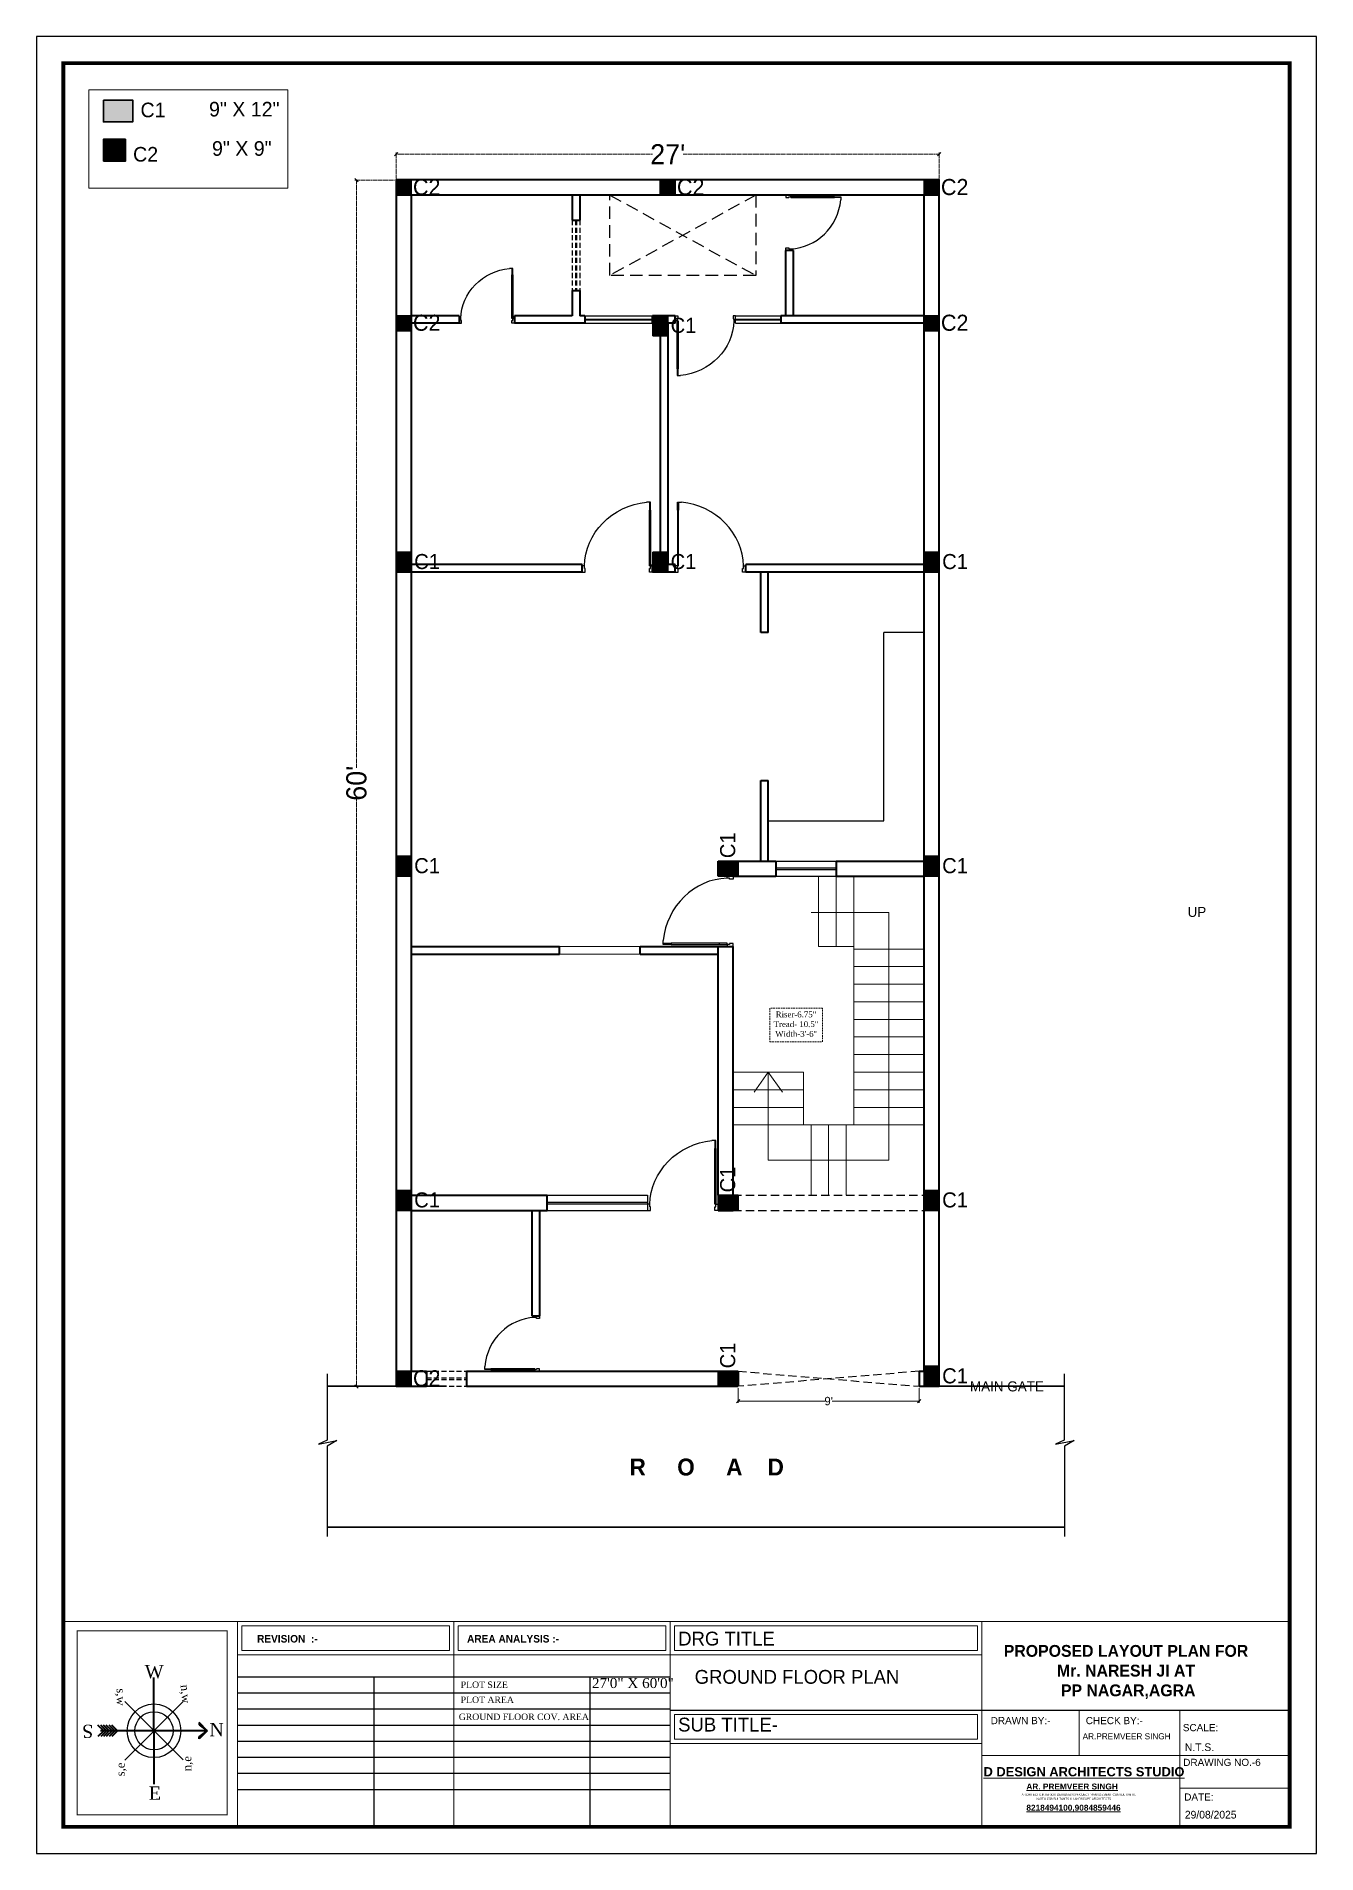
# Model space of a CAD drawing. Header units: millimetres. Extents: x -6808 to 215771, y -89660 to -16303.
# Drawn here: x 99423 to 100187, y -53535 to -52451 of the extents above; entities that cross this region are included whole.
import ezdxf

# ---------------------------------------------------------------- set-up
doc = ezdxf.new("R2010")
doc.units = ezdxf.units.MM
doc.header["$PDMODE"] = 35
doc.linetypes.add('ACAD_ISO10W100', pattern=[18, 12, -3, 0, -3])
doc.linetypes.add('DASHED', pattern=[0.75, 0.5, -0.25])
doc.layers.get('0').update_dxf_attribs({"color": 8})
for name, color, linetype, lineweight in [('col.center', 5, 'ACAD_ISO10W100', 15), ('column', 5, 'Continuous', 30), ('dim2', 6, 'Continuous', 20), ('FORMAT LAAYER', 250, 'Continuous', 13), ('Projection', 190, 'DASHED', 25), ('STAIR', 252, 'Continuous', 15), ('text', 7, 'Continuous', 25), ('wall', 7, 'Continuous', 35)]:
    doc.layers.add(name, color=color, linetype=linetype, lineweight=lineweight)
for name, color, linetype in [('FORMAT', 7, 'Continuous'), ('NET 01', 8, 'Continuous'), ('WIN', 5, 'Continuous')]:
    doc.layers.add(name, color=color, linetype=linetype)
doc.styles.add('cdim', font='arial.ttf')
doc.styles.add('HYPERMARTBORA0$0$SANSSERIFBOLD', font='sasb____.pfb', dxfattribs={"height": 0.2})
doc.styles.add('SAJ', font='eurr____.ttf')
doc.styles.get("Standard").update_dxf_attribs({"font": 'times.ttf'})
doc.styles.add('working', font='swissl.ttf')
doc.dimstyles.new('SAJ', dxfattribs={"dimtxt": 5, "dimasz": 2, "dimexe": 1, "dimexo": 1, "dimgap": 0.09375, "dimtad": 0, "dimdec": 1, "dimzin": 0, "dimdsep": 46, "dimlunit": 4, "dimtxsty": 'SAJ', "dimblk": 'OBLIQUE', "dimcen": 0.125, "dimdle": 0.375, "dimadec": 0, "dimazin": 0, "dimtfac": 1, "dimtdec": 1, "dimtofl": 0, "dimtmove": 0, "dimatfit": 3, "dimldrblk": 'OBLIQUE', "dimfxl": 1, "dimtolj": 1, "dimtzin": 0, "dimlwd": 5, "dimlwe": 5, "dimarcsym": 1})

msp = doc.modelspace()

# ---------------------------------------------------------------- texts
for s, height, rotation, p in [('W', 7.912, 0.070059, (99487.493, -53430.595)), ('s,w', 4.999, 270.070059, (99470.749, -53436.639)), ('n,w', 4.999, 275.294842, (99508.826, -53434.654)), ('S', 7.912, 180.070059, (99456.728, -53458.336)), ('s,e', 4.999, 90.070059, (99475.479, -53489.12)), ('n,e', 4.999, 90.070059, (99515.252, -53486.068)), ('E', 7.912, 0.070059, (99489.879, -53503.106))]:
    msp.add_text(s, height=height, rotation=rotation).set_placement(p)
at = {"layer": 'col.center', "linetype": 'ByBlock', "char_height": 9, "width": 293.6941, "attachment_point": 1, "style": 'SAJ'}
for insert in [(99801.224, -52618.599), (99648.224, -52759.599), (99801.224, -52759.599), (99963.224, -52759.599), (99648.224, -52941.099), (99963.224, -52941.099), (99648.224, -53140.599), (99963.224, -53140.599), (99963.224, -53245.599)]:
    msp.add_mtext('\\A1;{\\fCentury Gothic|b0|i0|c0|p34;C1}', dxfattribs=dict(at, insert=insert))
at = {"layer": 'col.center', "linetype": 'ByBlock', "char_height": 9, "width": 293.6941, "attachment_point": 1, "rotation": 90, "style": 'SAJ'}
for insert in [(99830.726, -52941.136), (99830.726, -53140.636), (99830.726, -53245.636)]:
    msp.add_mtext('\\A1;{\\fCentury Gothic|b0|i0|c0|p34;C1}', dxfattribs=dict(at, insert=insert))
at = {"layer": 'column', "linetype": 'ByBlock', "char_height": 8.73269, "attachment_point": 1, "style": 'SAJ'}
for s, insert, width in [('\\A1;{\\fCentury Gothic|b0|i0|c0|p34;C1}', (99484.935, -52490.209), 641.18496), ('\\A1;{\\fCentury Gothic|b0|i0|c0|p34;C2}', (99480.516, -52516.663), 427.45664)]:
    msp.add_mtext(s, dxfattribs=dict(at, insert=insert, width=width))
at = {"layer": 'column', "char_height": 8.73269, "width": 335.40053, "attachment_point": 5, "style": 'cdim'}
for s, insert in [('\\A1;{\\fCentury Gothic|b0|i0|c0|p34;9" X 12"}', (99546.847, -52494.165)), ('\\A1;{\\fCentury Gothic|b0|i0|c0|p34;9" X 9"}', (99545.37, -52517.617))]:
    msp.add_mtext(s, dxfattribs=dict(at, insert=insert))
at = {"layer": 'FORMAT', "lineweight": 13, "style": 'working'}
for s, height, p in [('DRAWN BY:-', 4.2576, (99992.167, -53458.001)), (' CHECK BY:-', 4.25764, (100047.25, -53458.001)), ('SCALE:', 4.2576, (100106.802, -53462.188)), ('DRAWING NO.-6', 4.25764, (100107.028, -53482.925)), ('DATE:', 4.2576, (100107.627, -53503.608))]:
    msp.add_text(s, height=height, dxfattribs=at).set_placement(p)
at = {"layer": 'FORMAT', "style": 'cdim'}
for s, insert, char_height, width, attachment_point in [('\\A1;{\\fCentury Gothic|b1|i0|c0|p34;REVISION  :-}', (99554.484, -53404.779), 4.50194, 99.40447, 1), ('\\A1;{\\fCentury Gothic|b1|i0|c0|p34;AREA ANALYSIS :-}', (99679.773, -53404.779), 4.50194, 99.40447, 1), ('\\A1;{\\fDilleniaUPC|b1|i0|c0|p18;PROPOSED LAYOUT PLAN FOR \\PMr. NARESH JI AT \\P PP NAGAR,AGRA}', (100072.912, -53426.837), 7.06187, 177.40877, 5)]:
    msp.add_mtext(s, dxfattribs=dict(at, insert=insert, char_height=char_height, width=width, attachment_point=attachment_point))
at = {"layer": 'FORMAT', "ltscale": 2, "attachment_point": 1, "style": 'SAJ'}
for s, insert, char_height, width in [('\\A1;{\\fCentury Gothic|b0|i0|c0|p34;DRG TITLE}', (99805.717, -53402.798), 8.25836, 191.48142), ('\\A1;{\\fCentury Gothic|b0|i0|c0|p34;GROUND FLOOR PLAN}', (99815.562, -53425.648), 8.25836, 191.48142), ('\\A1;{\\fCentury Gothic|b0|i0|c0|p34;SUB TITLE-}', (99805.714, -53454.126), 8.25836, 191.48142), ('\\A1;{\\fShonar Bangla|b0|i0|c0|p34;AR.PREMVEER SINGH}', (100047.028, -53463.405), 3.65867, 186.55052), ('\\A1;{\\fShonar Bangla|b0|i0|c0|p34;N.T.S.}', (100108.014, -53469.442), 4.60846, 119.67589), ('\\A1;{\\fShonar Bangla|b0|i0|c0|p34;29/08/2025}', (100108.014, -53509.708), 4.60846, 119.67589)]:
    msp.add_mtext(s, dxfattribs=dict(at, insert=insert, char_height=char_height, width=width))
at = {"layer": 'FORMAT', "lineweight": 13, "attachment_point": 1, "style": 'working'}
for s, insert, char_height, width in [('\\A1;{\\fBook Antiqua|b0|i0|c0|p18;PLOT SIZE}', (99675.974, -53432.54), 3.84038, 99.40447), ('\\A1;{\\fBook Antiqua|b0|i0|c0|p18;27\'0" X 60\'0"}', (99754.265, -53430.462), 5.98638, 154.95147), ('\\A1;{\\fBook Antiqua|b0|i0|c0|p18;PLOT AREA}', (99675.974, -53441.523), 3.84038, 99.40447), ('\\A1;{\\fBook Antiqua|b0|i0|c0|p18;GROUND FLOOR COV. AREA}', (99674.812, -53451.696), 3.84038, 99.40447)]:
    msp.add_mtext(s, dxfattribs=dict(at, insert=insert, char_height=char_height, width=width))
at = {"layer": 'FORMAT LAAYER', "color": 0, "lineweight": 13}
for s, height, style, p in [('%%UD DESIGN ARCHITECTS STUDIO', 5.4966, 'HYPERMARTBORA0$0$SANSSERIFBOLD', (99987.898, -53489.131)), ('%%UAR. PREMVEER SINGH', 3.53004, 'HYPERMARTBORA0$0$SANSSERIFBOLD', (100013.471, -53496.974)), ('ARCHITECTS,INTERIOR DESIGNERS,PROJECT MANAGEMENT CONSULTANTS,', 1.28401, 'working', (100010.63, -53500.702)), ('VASTU CONSULTANTS & LANDSCAPE ARCHITECTS', 1.28401, 'working', (100019.126, -53503.154)), ('%%U8218494100,9084859446', 3.53004, 'HYPERMARTBORA0$0$SANSSERIFBOLD', (100013.471, -53509.646))]:
    msp.add_text(s, height=height, dxfattribs=dict(at, style=style)).set_placement(p)
at = {"layer": 'FORMAT LAAYER', "linetype": 'ByBlock', "insert": (99807.753, -53299.486), "char_height": 10.08, "width": 351.4658, "attachment_point": 2, "style": 'SAJ'}
msp.add_mtext('\\A1;{\\fCentury Gothic|b1|i0|c0|p34;        R     O     A    D }', dxfattribs=at)
at = {"layer": 'Projection', "color": 1}
msp.add_text('N', height=7.912, rotation=0.070059, dxfattribs=at).set_placement((99526.012, -53465.193))
at = {"layer": 'text', "ltscale": 2, "char_height": 6, "width": 244.74508, "attachment_point": 3, "style": 'SAJ'}
for s, insert in [('\\A1;{\\fCentury Gothic|b0|i0|c0|p34;UP}', (100120.775, -52970.209)), ('\\A1;{\\fCentury Gothic|b0|i0|c0|p34;MAIN GATE}', (100023.938, -53253.396))]:
    msp.add_mtext(s, dxfattribs=dict(at, insert=insert))
at = {"layer": 'text', "insert": (99876.017, -53032.642, 36.89), "char_height": 3.4848, "width": 93.0465, "attachment_point": 2}
msp.add_mtext('\\A1;Riser-6.75"\\PTread- 10.5"\\PWidth-3\'-6\'\' ', dxfattribs=at)

# ---------------------------------------------------------------- blocks, each defined once
blk = doc.blocks.new('QEWFWE')
at = {"layer": 'NET 01'}
for p, q in [((238503.45, 15011.85), (238503.45, 15015.77)), ((238503.45, 15015.77), (238505.41, 15015.77)), ((238503.98, 15015.77), (238503.98, 15011.85)), ((238503.98, 15011.85), (238503.45, 15011.85)), ((238503.45, 15011.85), (238503.45, 14988.32)), ((238503.98, 14988.32), (238503.98, 15011.85)), ((238503.45, 14988.32), (238503.45, 14984.4)), ((238503.98, 14988.32), (238503.45, 14988.32)), ((238503.98, 14984.4), (238503.98, 14988.32)), ((238503.45, 14984.4), (238503.98, 14984.4))]:
    blk.add_line(p, q, dxfattribs=at)
for points in [[(238503.45, 14984.4), (238502.4, 14984.4), (238502.4, 14981.4), (238503.9, 14981.4), (238503.9, 14982.9), (238503.9, 14983.2), (238503.45, 14983.2)], [(238536.02, 14984.4), (238537.07, 14984.4), (238537.07, 14981.4), (238535.57, 14981.4), (238535.57, 14982.9), (238535.57, 14983.2), (238536.02, 14983.2)]]:
    blk.add_lwpolyline(points, close=True, dxfattribs=at)
blk.add_ellipse((238504.18, 14985.62), major_axis=(-29.27, 13.54), ratio=0.925766, start_param=-2.718612, end_param=-1.204625, dxfattribs=at)
blk = doc.blocks.new('_Oblique')
at = {"color": 0, "linetype": 'ByBlock', "lineweight": -2}
blk.add_line((-0.5, -0.5), (0.5, 0.5), dxfattribs=at)
blk = doc.blocks.new('*D1903')
at = {"layer": 'Defpoints', "color": 0, "transparency": 16777216}
for p in [(99841.5, -53256.4), (99841.5, -53265.2), (99949.5, -53256.4)]:
    blk.add_point(p, dxfattribs=at)
at = {"layer": 'wall', "color": 0, "lineweight": 5, "transparency": 16777216}
for p, q in [((99841.1, -53265.2), (99893.4, -53265.2)), ((99841.5, -53257.4), (99841.5, -53266.2)), ((99949.9, -53265.2), (99897.6, -53265.2)), ((99949.5, -53257.4), (99949.5, -53266.2))]:
    blk.add_line(p, q, dxfattribs=at)
at = {"layer": 'wall', "color": 0, "lineweight": 5, "transparency": 16777216, "xscale": 2, "yscale": 2, "zscale": 2}
for p, rotation in [((99841.5, -53265.2), 179.9999999999884), ((99949.5, -53265.2), 359.9999999999884)]:
    blk.add_blockref('_Oblique', p, dxfattribs=dict(at, rotation=rotation))
at = {"layer": 'wall', "color": 0, "transparency": 16777216, "insert": (99895.5, -53265.2), "char_height": 5, "attachment_point": 5, "style": 'SAJ'}
blk.add_mtext("\\A1;9'", dxfattribs=at)
blk = doc.blocks.new('*D1904')
at = {"layer": 'Defpoints', "color": 0, "transparency": 16777216}
for p in [(99637.5, -52521), (99637.5, -52536.4), (99961.5, -52536.4)]:
    blk.add_point(p, dxfattribs=at)
at = {"layer": 'dim2', "color": 0, "linetype": 'DASHED', "lineweight": 5, "transparency": 16777216}
for p, q in [((99637.1, -52521), (99790.4, -52521)), ((99637.5, -52535.4), (99637.5, -52520)), ((99961.9, -52521), (99808.6, -52521)), ((99961.5, -52535.4), (99961.5, -52520))]:
    blk.add_line(p, q, dxfattribs=at)
at = {"layer": 'dim2', "color": 0, "lineweight": 5, "transparency": 16777216, "xscale": 2, "yscale": 2, "zscale": 2, "rotation": 180}
blk.add_blockref('_Oblique', (99637.5, -52521), dxfattribs=at)
at = {"layer": 'dim2', "color": 0, "lineweight": 5, "transparency": 16777216, "xscale": 2, "yscale": 2, "zscale": 2}
blk.add_blockref('_Oblique', (99961.5, -52521), dxfattribs=at)
at = {"layer": 'dim2', "color": 0, "transparency": 16777216, "insert": (99799.5, -52521), "char_height": 12, "attachment_point": 5, "style": 'SAJ'}
blk.add_mtext("\\A1;27'", dxfattribs=at)
blk = doc.blocks.new('*D1905')
at = {"layer": 'Defpoints', "color": 0, "transparency": 16777216}
for p in [(99613.8, -52536.4), (99637.5, -52536.4), (99637.5, -53256.4)]:
    blk.add_point(p, dxfattribs=at)
at = {"layer": 'dim2', "color": 0, "linetype": 'DASHED', "lineweight": 5, "transparency": 16777216}
for p, q in [((99636.5, -52536.4), (99612.8, -52536.4)), ((99613.8, -52536), (99613.8, -52887.3)), ((99613.8, -53256.7), (99613.8, -52905.4)), ((99636.5, -53256.4), (99612.8, -53256.4))]:
    blk.add_line(p, q, dxfattribs=at)
at = {"layer": 'dim2', "color": 0, "lineweight": 5, "transparency": 16777216, "xscale": 2, "yscale": 2, "zscale": 2}
for p, rotation in [((99613.8, -52536.4), 90), ((99613.8, -53256.4), 270)]:
    blk.add_blockref('_Oblique', p, dxfattribs=dict(at, rotation=rotation))
at = {"layer": 'dim2', "color": 0, "transparency": 16777216, "insert": (99613.8, -52896.4), "char_height": 12, "attachment_point": 5, "rotation": 90, "style": 'SAJ'}
blk.add_mtext("\\A1;60'", dxfattribs=at)
blk = doc.blocks.new('A$C32B276F4')
at = {"layer": 'column'}
blk.add_hatch(color=256, dxfattribs=at).paths.add_polyline_path([(9, 0), (9, 9), (0, 9), (0, 0)])
for p, q in [((0, 0), (0, 9)), ((0, 9), (9, 9)), ((9, 0), (0, 0)), ((9, 9), (9, 0))]:
    blk.add_line(p, q, dxfattribs=at)
at = {"layer": 'col.center', "linetype": 'ByBlock', "insert": (10, 9.6), "char_height": 9.6, "width": 293.694, "attachment_point": 1, "style": 'SAJ'}
blk.add_mtext('\\A1;{\\fCentury Gothic|b0|i0|c0|p34;C2}', dxfattribs=at)
blk = doc.blocks.new('c1')
at = {"layer": 'column'}
blk.add_hatch(color=256, dxfattribs=at).paths.add_polyline_path([(58376.5, -43564.4), (58385.5, -43564.4), (58385.5, -43552.4), (58376.5, -43552.4)])
for p, q in [((58376.5, -43552.4), (58376.5, -43564.4)), ((58376.5, -43552.4), (58385.5, -43552.4)), ((58385.5, -43564.4), (58385.5, -43552.4)), ((58376.5, -43564.4), (58385.5, -43564.4))]:
    blk.add_line(p, q, dxfattribs=at)

# ---------------------------------------------------------------- dimensions: what is measured, and where the dimension line sits
at = {"layer": 'dim2'}
for p1, distance, picture, middle in [((99961.494, -52536.366), -15.347, '*D1904', (99799.494, -52521.02)), ((99637.494, -53256.366), 23.711, '*D1905', (99613.782, -52896.366))]:
    dim = msp.add_aligned_dim(p1=p1, p2=(99637.494, -52536.366), distance=distance, dimstyle='SAJ', override={"dimtxt": 12}, dxfattribs=at)
    dim.commit()
    dim.dimension.update_dxf_attribs({"geometry": picture, "text_midpoint": middle})
at = {"layer": 'wall'}
dim = msp.add_aligned_dim(p1=(99949.494, -53256.366), p2=(99841.494, -53256.366), distance=8.853, dimstyle='SAJ', override={"dimfxl": 4}, dxfattribs=at)
dim.commit()
dim.dimension.update_dxf_attribs({"geometry": '*D1903', "text_midpoint": (99895.494, -53265.22)})

# ---------------------------------------------------------------- hatches: boundary and pattern name
at = {"layer": 'column', "ltscale": 2}
for points in [[(99462.817, -52488.645), (99462.817, -52501.744), (99480.282, -52501.744), (99480.282, -52488.645)], [(99475.916, -52525.193), (99475.916, -52512.094), (99462.817, -52512.094), (99462.817, -52525.193)]]:
    msp.add_hatch(color=5, dxfattribs=at).paths.add_polyline_path(points)

# ---------------------------------------------------------------- linework, layer by layer
for p, q in [((99928.494, -52918.866), (99928.494, -52806.366)), ((99952.494, -52806.366), (99928.494, -52806.366)), ((99859.494, -52918.866), (99928.494, -52918.866))]:
    msp.add_line(p, q)
at = {"linetype": 'ByBlock', "lineweight": 20}
for p, q in [((99734.994, -52993.866), (99782.994, -52993.866)), ((99734.994, -52998.366), (99782.994, -52998.366))]:
    msp.add_line(p, q, dxfattribs=at)
at = {"linetype": 'DASHED', "ltscale": 10}
for p, q in [((99838.494, -53142.366), (99952.494, -53142.366)), ((99838.494, -53151.366), (99952.494, -53151.366)), ((99841.494, -53247.366), (99949.494, -53256.366)), ((99949.494, -53247.366), (99841.494, -53256.366))]:
    msp.add_line(p, q, dxfattribs=at)
at = {"lineweight": -3}
for p, q in [((99475.51, -53444.524), (99510.448, -53479.376)), ((99475.553, -53479.418), (99510.405, -53444.481))]:
    msp.add_line(p, q, dxfattribs=at)
at = {"linetype": 'DASHED', "lineweight": 9, "ltscale": 2, "elevation": 36.89}
msp.add_lwpolyline([(99891.918, -53030.643), (99860.328, -53030.643), (99860.328, -53050.678), (99891.918, -53050.678)], close=True, dxfattribs=at)
for points in [[(99596.29, -53248.85), (99596.29, -53288.408), (99591.116, -53290.803), (99602.152, -53288.618), (99596.321, -53292.073), (99596.321, -53345.991)], [(100036.104, -53248.85), (100036.104, -53288.408), (100030.93, -53290.803), (100041.966, -53288.618), (100036.135, -53292.073), (100036.135, -53345.991)]]:
    msp.add_lwpolyline(points)
at = {"lineweight": 30}
for points in [[(99667.494, -53256.366), (99596.29, -53256.366)], [(100036.104, -53256.366), (99960.482, -53256.366)], [(100036.135, -53340.366), (99596.321, -53340.366)]]:
    msp.add_lwpolyline(points, dxfattribs=at)
at = {"ltscale": 0.2}
for major_axis in [(-11.322, 11.294), (-8.058, 8.038)]:
    msp.add_ellipse((99492.979, -53461.95), major_axis=major_axis, ratio=1, start_param=3.92699082, end_param=10.21017612, dxfattribs=at)
at = {"layer": 'column', "lineweight": 18}
msp.add_lwpolyline([(99454.168, -52482.595), (99572.847, -52482.595), (99572.847, -52541.268), (99454.168, -52541.268)], close=True, dxfattribs=at)
at = {"layer": 'column', "ltscale": 2}
for points in [[(99462.817, -52488.645), (99462.817, -52501.744), (99480.282, -52501.744), (99480.282, -52488.645)], [(99462.817, -52525.193), (99475.916, -52525.193), (99475.916, -52512.094), (99462.817, -52512.094)]]:
    msp.add_lwpolyline(points, close=True, dxfattribs=at)
at = {"layer": 'FORMAT', "lineweight": 18}
for p, q in [((99671.888, -53396.716), (99671.888, -53416.541)), ((99801.004, -53416.541), (99801.004, -53396.716))]:
    msp.add_line(p, q, dxfattribs=at)
at = {"layer": 'FORMAT', "linetype": 'ByBlock'}
for p, q in [((99543.288, -53429.708), (99801.004, -53429.708)), ((99543.288, -53439.312), (99801.004, -53439.312)), ((99543.288, -53448.916), (99801.004, -53448.916)), ((99543.288, -53458.521), (99801.004, -53458.521)), ((99543.288, -53468.125), (99801.004, -53468.125)), ((99543.288, -53477.729), (99801.004, -53477.729)), ((99543.288, -53487.333), (99801.004, -53487.333)), ((99543.288, -53496.937), (99801.004, -53496.937))]:
    msp.add_line(p, q, dxfattribs=at)
at = {"layer": 'FORMAT'}
for p, q in [((99624.32, -53519.207), (99624.32, -53429.708)), ((99753.178, -53519.207), (99753.178, -53429.708))]:
    msp.add_line(p, q, dxfattribs=at)
at = {"layer": 'FORMAT', "ltscale": 2}
msp.add_line((99801.004, -53449.68), (100170.562, -53449.68), dxfattribs=at)
at = {"layer": 'FORMAT', "lineweight": 13, "ltscale": 20}
for p, q in [((100044.898, -53449.68), (100044.898, -53476.621)), ((100105.068, -53496.287), (100170.562, -53496.287))]:
    msp.add_line(p, q, dxfattribs=at)
at = {"layer": 'FORMAT', "color": 0}
msp.add_lwpolyline([(99422.801, -52450.634), (99422.801, -53535.284), (100186.639, -53535.284), (100186.639, -52450.634)], close=True, dxfattribs=at)
msp.add_lwpolyline([(99422.801, -52450.634), (99422.801, -53535.284), (100186.639, -53535.284), (100186.639, -52450.634)], close=True, dxfattribs=at)
at = {"layer": 'FORMAT', "color": 0, "const_width": 2.24}
msp.add_lwpolyline([(99438.878, -52466.711), (99438.878, -53519.207), (100170.562, -53519.207), (100170.562, -52466.711)], close=True, dxfattribs=at)
msp.add_lwpolyline([(99438.878, -52466.711), (99438.878, -53519.207), (100170.562, -53519.207), (100170.562, -52466.711)], close=True, dxfattribs=at)
at = {"layer": 'FORMAT', "ltscale": 2, "const_width": 0.559}
for points in [[(99542.772, -53396.716), (99542.772, -53519.207), (99438.878, -53519.207), (99438.878, -53396.716), (100170.562, -53396.716)], [(99671.888, -53519.207), (99671.888, -53396.716)], [(99801.004, -53519.207), (99801.004, -53396.716)]]:
    msp.add_lwpolyline(points, dxfattribs=at)
at = {"layer": 'FORMAT', "lineweight": 18}
for points in [[(99986.821, -53416.541), (99542.772, -53416.541), (99542.772, -53396.716), (99986.821, -53396.716)], [(99986.821, -53396.716), (99986.821, -53416.541)]]:
    msp.add_lwpolyline(points, dxfattribs=at)
at = {"layer": 'FORMAT', "const_width": 0.559}
msp.add_lwpolyline([(99986.821, -53519.207), (99986.821, -53396.716)], dxfattribs=at)
at = {"layer": 'FORMAT', "ltscale": 2, "const_width": 0.601}
msp.add_lwpolyline([(99447.066, -53402.383), (99536.737, -53402.383), (99536.737, -53512.046), (99447.066, -53512.046)], close=True, dxfattribs=at)
at = {"layer": 'FORMAT', "lineweight": 18}
for points in [[(99545.332, -53399.277), (99669.328, -53399.277), (99669.328, -53413.981), (99545.332, -53413.981)], [(99674.448, -53399.277), (99798.444, -53399.277), (99798.444, -53413.981), (99674.448, -53413.981)], [(99803.564, -53399.277), (99984.26, -53399.277), (99984.26, -53413.981), (99803.564, -53413.981)], [(99801.004, -53449.68), (99986.821, -53449.68), (99986.821, -53469.504), (99801.004, -53469.504)], [(99803.564, -53452.24), (99984.26, -53452.24), (99984.26, -53466.944), (99803.564, -53466.944)]]:
    msp.add_lwpolyline(points, close=True, dxfattribs=at)
at = {"layer": 'FORMAT', "color": 0, "lineweight": 13}
for points in [[(100105.068, -53519.207), (100105.068, -53449.68)], [(99986.821, -53476.621), (100170.562, -53476.621)]]:
    msp.add_lwpolyline(points, dxfattribs=at)
at = {"layer": 'Projection', "ltscale": 15}
for p, q in [((99764.994, -52545.366), (99851.994, -52593.366)), ((99851.994, -52545.366), (99764.994, -52593.366))]:
    msp.add_line(p, q, dxfattribs=at)
msp.add_lwpolyline([(99764.994, -52545.366), (99851.994, -52545.366), (99851.994, -52593.366), (99764.994, -52593.366)], close=True, dxfattribs=at)
at = {"layer": 'STAIR'}
for p, q in [((99889.494, -52993.866), (99889.494, -52951.866)), ((99899.994, -52993.866), (99899.994, -52951.866)), ((99910.494, -52995.366), (99910.494, -52951.866)), ((99931.494, -52973.616), (99885.039, -52973.616)), ((99931.494, -53121.366), (99931.494, -52973.616)), ((99889.494, -52993.866), (99910.494, -52993.866)), ((99910.494, -52995.366), (99952.494, -52995.366)), ((99910.494, -52995.366), (99910.494, -53100.366)), ((99910.494, -53005.866), (99952.494, -53005.866)), ((99910.494, -53016.366), (99952.494, -53016.366)), ((99910.494, -53026.866), (99952.494, -53026.866)), ((99910.494, -53037.366), (99952.494, -53037.366)), ((99910.494, -53047.866), (99952.494, -53047.866)), ((99910.494, -53058.366), (99952.494, -53058.366)), ((99838.494, -53068.866), (99880.494, -53068.866)), ((99880.494, -53068.866), (99880.494, -53100.366)), ((99910.494, -53068.866), (99952.494, -53068.866)), ((99838.494, -53079.366), (99880.494, -53079.366)), ((99910.494, -53079.366), (99952.494, -53079.366)), ((99838.494, -53089.866), (99880.494, -53089.866)), ((99910.494, -53089.866), (99952.494, -53089.866)), ((99838.494, -53100.366), (99880.494, -53100.366)), ((99880.494, -53100.366), (99910.494, -53100.366)), ((99884.994, -53100.366), (99884.994, -53142.366)), ((99895.494, -53100.366), (99895.494, -53142.366)), ((99905.994, -53100.366), (99905.994, -53142.366)), ((99910.494, -53100.366), (99952.494, -53100.366))]:
    msp.add_line(p, q, dxfattribs=at)
at = {"layer": 'wall'}
for p, q in [((99952.494, -52545.366), (99646.494, -52545.366)), ((99646.494, -52545.366), (99646.494, -53247.366)), ((99952.494, -53247.366), (99952.494, -52545.366)), ((99859.494, -52942.866), (99859.494, -52918.866)), ((99829.494, -52951.866), (99829.494, -52942.866)), ((99829.494, -52942.866), (99863.994, -52942.866)), ((99838.494, -52951.866), (99829.494, -52951.866)), ((99838.494, -52951.866), (99863.994, -52951.866)), ((99863.994, -52942.866), (99863.994, -52951.866)), ((99899.994, -52942.866), (99952.494, -52942.866)), ((99899.994, -52942.866), (99899.994, -52951.866)), ((99899.994, -52951.866), (99952.494, -52951.866)), ((99829.494, -53142.366), (99829.494, -52993.866)), ((99829.494, -52993.866), (99838.494, -52993.866)), ((99838.494, -53151.366), (99838.494, -52993.866)), ((99646.494, -53142.366), (99727.494, -53142.366)), ((99727.494, -53151.366), (99727.494, -53142.366)), ((99829.494, -53142.366), (99829.494, -53151.366)), ((99646.494, -53151.366), (99727.494, -53151.366)), ((99829.494, -53151.366), (99838.494, -53151.366)), ((99646.494, -53247.366), (99655.494, -53247.366)), ((99655.494, -53247.366), (99655.494, -53256.366)), ((99679.494, -53247.366), (99841.494, -53247.366)), ((99679.494, -53247.366), (99679.494, -53256.366)), ((99841.494, -53247.366), (99841.494, -53256.366)), ((99949.494, -53247.366), (99952.494, -53247.366)), ((99949.494, -53247.366), (99949.494, -53256.366))]:
    msp.add_line(p, q, dxfattribs=at)
at = {"layer": 'wall', "color": 1}
for p, q in [((99742.494, -52545.366), (99742.494, -52560.366)), ((99746.994, -52545.366), (99746.994, -52560.366)), ((99742.494, -52560.366), (99746.994, -52560.366)), ((99874.494, -52578.366), (99869.994, -52578.366)), ((99869.994, -52617.366), (99869.994, -52578.366)), ((99874.494, -52617.366), (99874.494, -52578.366)), ((99742.494, -52602.366), (99742.494, -52617.366)), ((99742.494, -52602.366), (99746.994, -52602.366)), ((99746.994, -52602.366), (99746.994, -52617.366)), ((99674.994, -52617.366), (99646.494, -52617.366)), ((99674.994, -52621.866), (99646.494, -52621.866)), ((99674.994, -52617.366), (99674.994, -52621.866)), ((99742.494, -52617.366), (99707.994, -52617.366)), ((99707.994, -52617.366), (99707.994, -52621.866)), ((99749.994, -52621.866), (99707.994, -52621.866)), ((99749.994, -52617.366), (99746.994, -52617.366)), ((99749.994, -52617.366), (99749.994, -52621.866)), ((99803.994, -52617.366), (99790.494, -52617.366)), ((99790.494, -52621.866), (99790.494, -52617.366)), ((99803.994, -52621.866), (99790.494, -52621.866)), ((99794.994, -52621.866), (99794.994, -52765.866)), ((99799.494, -52621.866), (99799.494, -52765.866)), ((99803.994, -52621.866), (99803.994, -52617.366)), ((99952.494, -52617.366), (99866.994, -52617.366)), ((99866.994, -52617.366), (99866.994, -52621.866)), ((99952.494, -52621.866), (99866.994, -52621.866)), ((99748.494, -52765.866), (99646.494, -52765.866)), ((99748.494, -52770.366), (99748.494, -52765.866)), ((99803.994, -52765.866), (99790.494, -52765.866)), ((99790.494, -52770.366), (99790.494, -52765.866)), ((99803.994, -52770.366), (99803.994, -52765.866)), ((99952.494, -52765.866), (99845.994, -52765.866)), ((99845.994, -52770.366), (99845.994, -52765.866)), ((99748.494, -52770.366), (99646.494, -52770.366)), ((99803.994, -52770.366), (99790.494, -52770.366)), ((99952.494, -52770.366), (99845.994, -52770.366)), ((99854.994, -52806.366), (99854.994, -52770.366)), ((99859.494, -52806.366), (99859.494, -52770.366)), ((99859.494, -52806.366), (99854.994, -52806.366)), ((99854.994, -52942.866), (99854.994, -52894.866)), ((99854.994, -52894.866), (99859.494, -52894.866)), ((99859.494, -52942.866), (99859.494, -52894.866)), ((99646.494, -52993.866), (99734.994, -52993.866)), ((99734.994, -52998.366), (99734.994, -52993.866)), ((99782.994, -52993.866), (99829.494, -52993.866)), ((99782.994, -52998.366), (99782.994, -52993.866)), ((99646.494, -52998.366), (99734.994, -52998.366)), ((99782.994, -52998.366), (99829.494, -52998.366)), ((99718.494, -53151.366), (99718.494, -53214.366)), ((99722.994, -53151.366), (99722.994, -53214.366)), ((99718.494, -53214.366), (99722.994, -53214.366))]:
    msp.add_line(p, q, dxfattribs=at)
at = {"layer": 'wall', "ltscale": 60}
for p, q in [((99493.018, -53493.775), (99492.94, -53430.124)), ((99463.006, -53461.986), (99459.56, -53458.549)), ((99463.006, -53461.986), (99459.569, -53465.432)), ((99524.805, -53461.911), (99461.153, -53461.989)), ((99464.665, -53461.984), (99461.22, -53458.547)), ((99464.665, -53461.984), (99461.228, -53465.43)), ((99466.325, -53461.982), (99462.879, -53458.545)), ((99466.325, -53461.982), (99462.888, -53465.428)), ((99467.984, -53461.98), (99464.539, -53458.543)), ((99467.984, -53461.98), (99464.547, -53465.426)), ((99469.644, -53461.978), (99466.198, -53458.541)), ((99469.644, -53461.978), (99466.207, -53465.424)), ((99471.303, -53461.976), (99467.858, -53458.539)), ((99471.303, -53461.976), (99467.866, -53465.422)), ((99524.805, -53461.911), (99519.862, -53456.981)), ((99519.862, -53456.981), (99519.864, -53458.309)), ((99519.864, -53458.309), (99524.805, -53461.911)), ((99519.873, -53465.525), (99524.805, -53461.911)), ((99524.805, -53461.911), (99519.875, -53466.853)), ((99519.875, -53466.853), (99519.873, -53465.525))]:
    msp.add_line(p, q, dxfattribs=at)
at = {"layer": 'wall'}
for points in [[(99949.494, -53256.366), (99961.494, -53256.366), (99961.494, -52536.366), (99637.494, -52536.366), (99637.494, -53256.366), (99655.494, -53256.366)], [(99679.494, -53256.366), (99841.494, -53256.366)]]:
    msp.add_lwpolyline(points, dxfattribs=at)
at = {"layer": 'WIN', "linetype": 'DASHED', "ltscale": 6}
for p, q in [((99742.494, -52560.366), (99742.494, -52602.366)), ((99744.494, -52560.366), (99744.494, -52602.366)), ((99744.994, -52560.366), (99744.994, -52602.366)), ((99746.994, -52560.366), (99746.994, -52602.366)), ((99655.494, -53247.366), (99679.494, -53247.366)), ((99655.494, -53251.366), (99679.494, -53251.366)), ((99655.494, -53252.366), (99679.494, -53252.366)), ((99655.494, -53256.366), (99679.494, -53256.366))]:
    msp.add_line(p, q, dxfattribs=at)
at = {"layer": 'WIN'}
for p, q in [((99749.994, -52617.366), (99790.494, -52617.366)), ((99749.994, -52619.366), (99790.494, -52619.366)), ((99749.994, -52619.866), (99790.494, -52619.866)), ((99749.994, -52621.866), (99790.494, -52621.866)), ((99839.994, -52617.366), (99866.994, -52617.366)), ((99839.994, -52621.866), (99839.994, -52617.366)), ((99839.994, -52619.366), (99866.994, -52619.366)), ((99839.994, -52619.866), (99866.994, -52619.866)), ((99839.994, -52621.866), (99866.994, -52621.866)), ((99863.994, -52942.866), (99899.994, -52942.866)), ((99863.994, -52946.866), (99899.994, -52946.866)), ((99863.994, -52947.866), (99899.994, -52947.866)), ((99863.994, -52951.866), (99899.994, -52951.866)), ((99727.494, -53142.366), (99787.494, -53142.366)), ((99727.494, -53146.366), (99787.494, -53146.366)), ((99727.494, -53147.366), (99787.494, -53147.366)), ((99787.494, -53142.366), (99787.494, -53151.366)), ((99727.494, -53151.366), (99787.494, -53151.366))]:
    msp.add_line(p, q, dxfattribs=at)

# ---------------------------------------------------------------- block references
at = {"linetype": 'ByBlock', "lineweight": 20, "yscale": 1.211467555345734, "zscale": 1.211467555345734}
for p, xscale in [((388728.41, -70919.841), -1.211467555345734), ((-189133.923, -70919.841), 1.211467555345734), ((388767.41, -71300.841), -1.211467555345734)]:
    msp.add_blockref('QEWFWE', p, dxfattribs=dict(at, xscale=xscale))
at = {"linetype": 'ByBlock', "lineweight": 20, "xscale": 1.211467555345734, "yscale": 1.211467555345734, "zscale": 1.211467555345734, "rotation": 90}
msp.add_blockref('QEWFWE', (117987.968, -341931.782), dxfattribs=at)
at = {"layer": 'column'}
for name, p in [('A$C32B276F4', (99637.494, -52545.366)), ('A$C32B276F4', (99794.994, -52545.366)), ('A$C32B276F4', (99952.494, -52545.366)), ('A$C32B276F4', (99637.494, -52626.366)), ('c1', (41414.002, -9065.005)), ('A$C32B276F4', (99952.494, -52626.366)), ('c1', (41261.002, -9206.005)), ('c1', (41414.002, -9206.005)), ('c1', (41576.002, -9206.005)), ('c1', (41261.002, -9387.505)), ('c1', (41576.002, -9387.505)), ('c1', (41261.002, -9587.005)), ('c1', (41576.002, -9587.005)), ('c1', (41576.002, -9692.005)), ('A$C32B276F4', (99637.494, -53256.366))]:
    msp.add_blockref(name, p, dxfattribs=at)
at = {"layer": 'column', "rotation": 90}
for p in [(56277.132, -111328.358), (56277.132, -111527.858), (56277.132, -111632.858)]:
    msp.add_blockref('c1', p, dxfattribs=at)
at = {"layer": 'wall', "color": 1}
for p, xscale, yscale, zscale, rotation in [((85609.692, 174477.282), 0.9518673649145052, 0.9518673649145052, 0.9518673649145052, 270), ((-147857.077, -37060.674), -1.038400761724915, 1.038400761724915, 1.038400761724915, 180), ((113983.295, -280270.015), 0.9518673649145052, 0.9518673649145052, 0.9518673649145052, 90.00000000000001)]:
    msp.add_blockref('QEWFWE', p, dxfattribs=dict(at, xscale=xscale, yscale=yscale, zscale=zscale, rotation=rotation))
at = {"layer": 'wall', "color": 1, "xscale": -0.9518673649145052, "yscale": 0.9518673649145052, "zscale": 0.9518673649145052}
msp.add_blockref('QEWFWE', (326730.642, -66882.168), dxfattribs=at)

msp.set_redraw_order([(e.dxf.handle, doc.entitydb.next_handle()) for e in msp.query("TEXT MTEXT ATTDEF DIMENSION ARC_DIMENSION")])  # texts and dimensions are drawn at this point

# ---------------------------------------------------------------- leaders
at = {"layer": 'STAIR'}
msp.add_leader([(99859.494, -53068.866), (99859.494, -53121.366), (99931.494, -53121.366)], dimstyle='SAJ', override={"dimasz": 12, "dimldrblk": 'Open90'}, dxfattribs=at)

doc.saveas('drawing.dxf')
